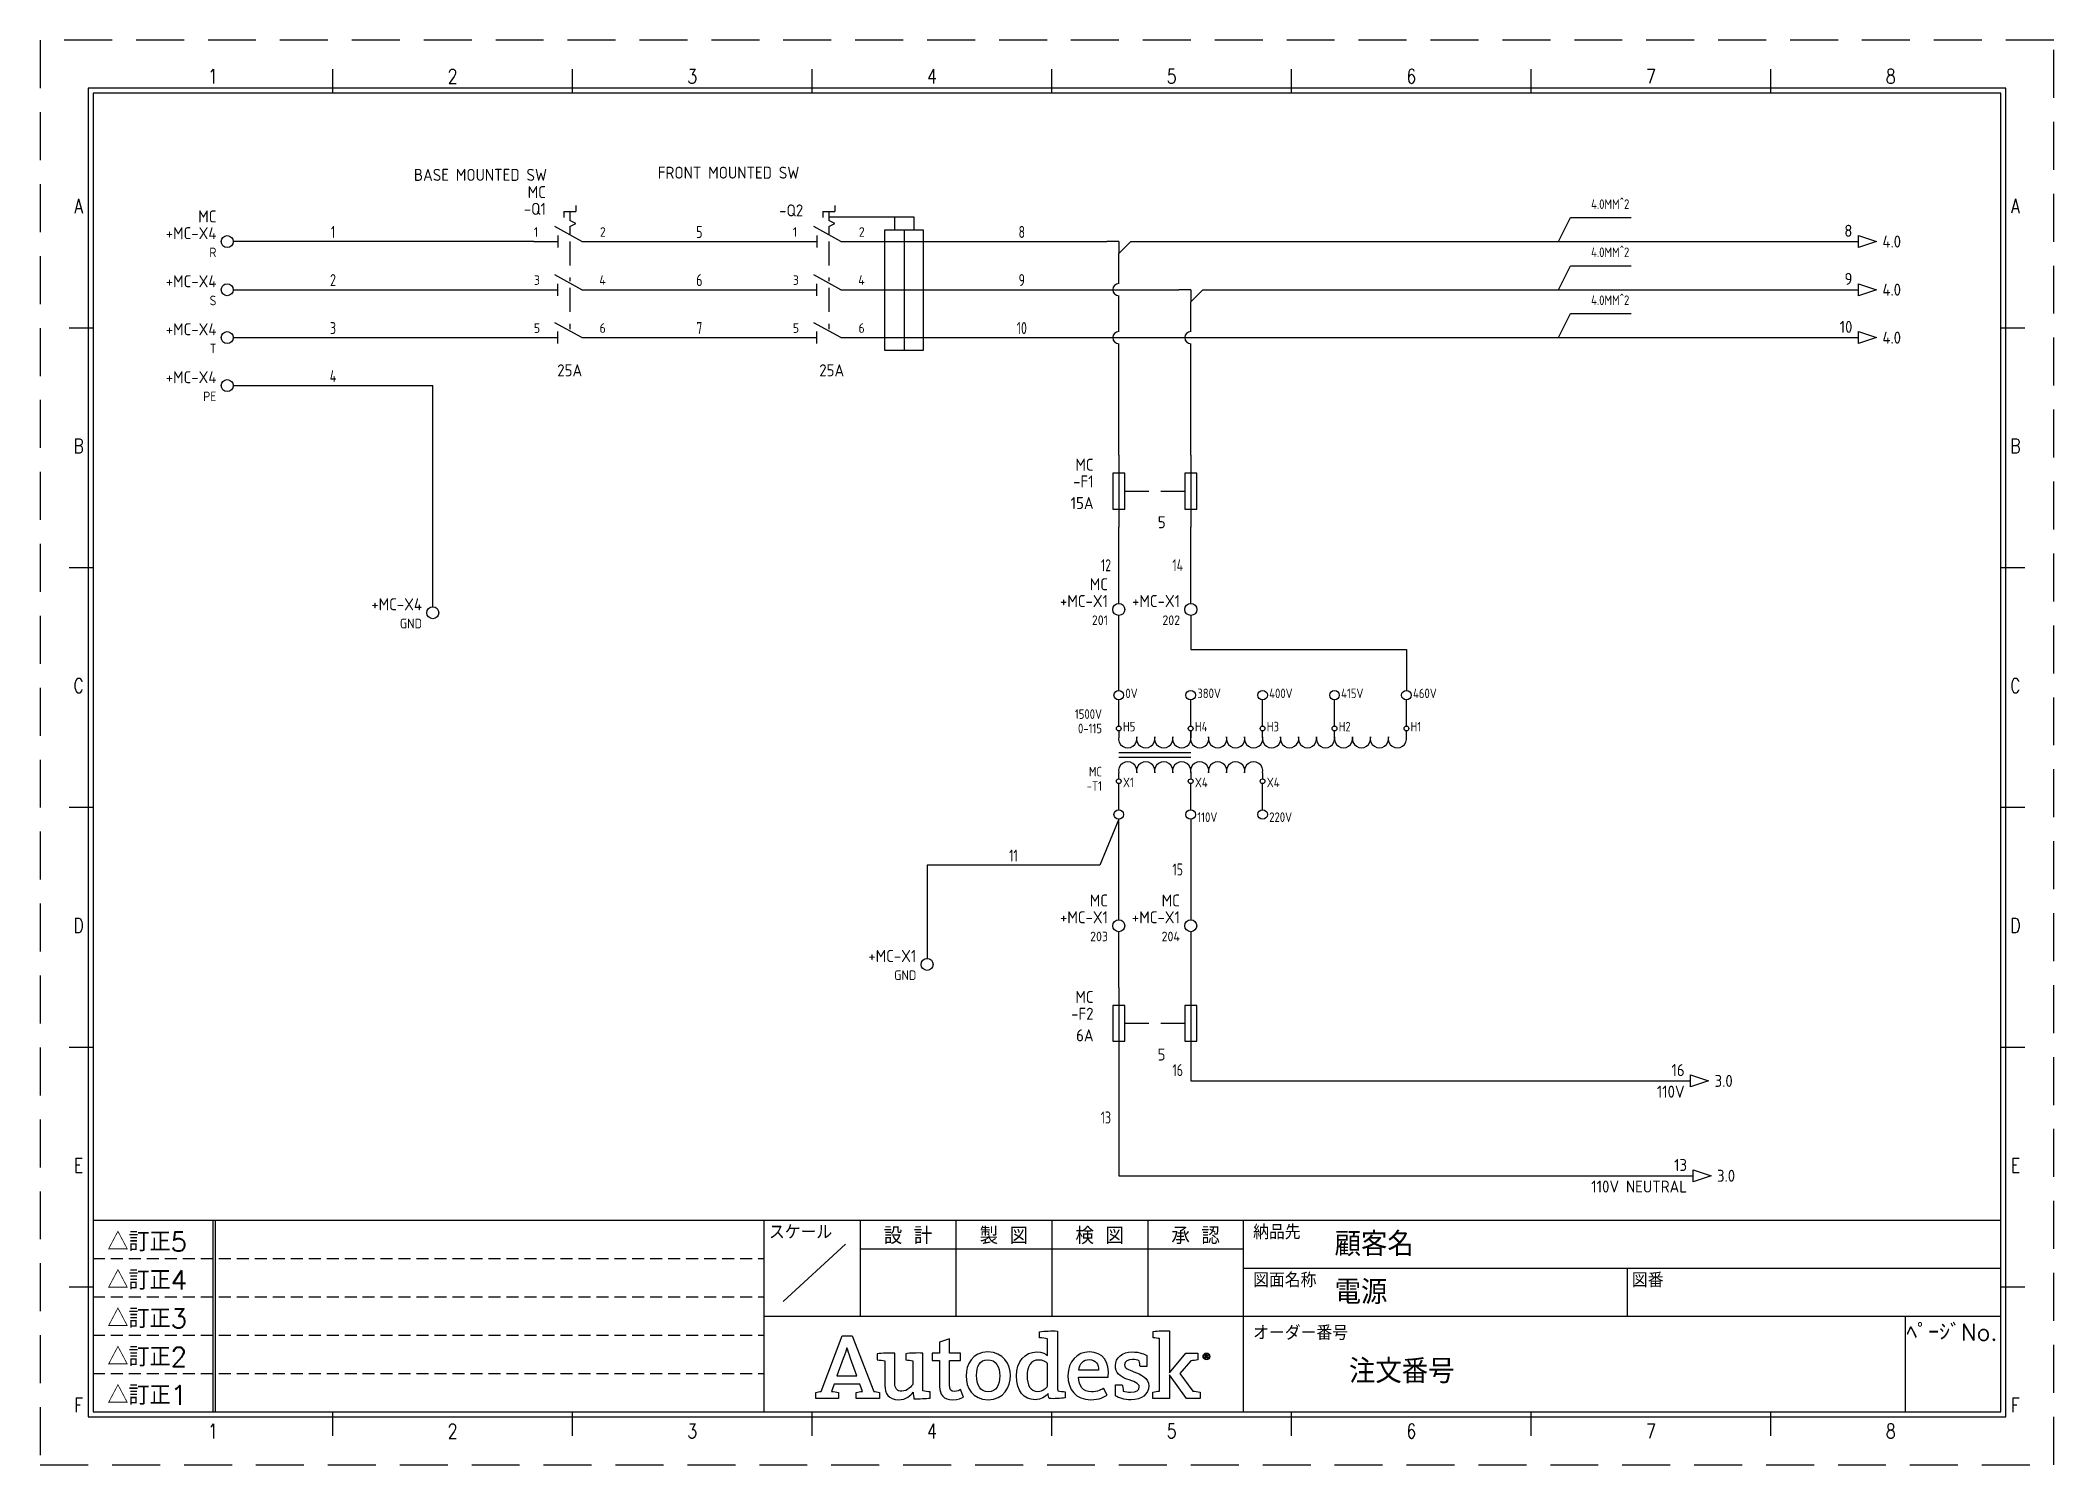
# Model space of a CAD drawing. Extents: x 0 to 420, y 0 to 297.
import ezdxf
from ezdxf.enums import TextEntityAlignment as Align

# ---------------------------------------------------------------- set-up
doc = ezdxf.new("R2010")
doc.units = 0
doc.header["$LTSCALE"] = 10
for name, pattern in [('DASHED', [0.75, 0.5, -0.25]), ('DASHEDX2', [1.5, 1, -0.5]), ('HIDDEN', [0.375, 0.25, -0.125])]:
    doc.linetypes.add(name, pattern=pattern)
doc.layers.get('0').update_dxf_attribs({"linetype": 'CONTINUOUS'})
for name, color, linetype in [('COMMENT', 4, 'CONTINUOUS'), ('DESC', 150, 'CONTINUOUS'), ('GRN_2.5mm^2', 3, 'CONTINUOUS'), ('HIDDEN', 7, 'HIDDEN'), ('LAYER_1', 160, 'CONTINUOUS'), ('LINK', 9, 'DASHED'), ('LOC', 8, 'CONTINUOUS'), ('MISC', 7, 'CONTINUOUS'), ('RED_2.5mm^2', 1, 'CONTINUOUS'), ('SYMS', 7, 'CONTINUOUS'), ('TAGS', 150, 'CONTINUOUS'), ('TAN_4.0mm^2', 253, 'CONTINUOUS'), ('TERMS', 123, 'CONTINUOUS'), ('TITLE', 4, 'CONTINUOUS'), ('WIRENO', 72, 'CONTINUOUS'), ('WIREREF', 52, 'CONTINUOUS'), ('XREF', 7, 'CONTINUOUS'), ('XREFCHILD', 134, 'CONTINUOUS'), ('ZUWAKU', 7, 'CONTINUOUS')]:
    doc.layers.add(name, color=color, linetype=linetype)
doc.styles.get("Standard").update_dxf_attribs({"font": 'romans', "width": 0.8, "bigfont": 'extfont'})
doc.styles.add('WD_IEC', font='isocp2.shx', dxfattribs={"width": 0.9, "height": 4, "bigfont": 'extfont2.shx'})
doc.dimstyles.get("Standard").update_dxf_attribs({"dimtxt": 3, "dimasz": 2, "dimexe": 1.5, "dimexo": 1.5, "dimgap": 1.8, "dimtad": 1, "dimdec": 3, "dimdsep": 46, "dimtxsty": 'Standard', "dimsah": 1, "dimcen": 0, "dimclrd": 4, "dimclre": 4, "dimclrt": 4, "dimadec": 0, "dimazin": 0, "dimtfac": 1, "dimtdec": 3, "dimtmove": 0, "dimatfit": 3, "dimfxl": 1, "dimtolj": 1, "dimtzin": 1, "dimarcsym": 0})

msp = doc.modelspace()

# ---------------------------------------------------------------- texts
at = {"layer": 'MISC', "char_height": 2, "attachment_point": 7, "style": 'WD_IEC'}
for insert in [(323.49, 261.83), (323.49, 251.8), (323.49, 241.8)]:
    msp.add_mtext('\\A1;4.0MM^ 2', dxfattribs=dict(at, insert=insert))

# ---------------------------------------------------------------- blocks, each defined once
blk = doc.blocks.new('JIS_tblock_a3(L)')
at = {"layer": 'HIDDEN'}
for p, q in [((-398, 32), (-258, 32)), ((-398, 24), (-258, 24)), ((-398, 16), (-258, 16)), ((-398, 8), (-258, 8))]:
    blk.add_line(p, q, dxfattribs=at)
at = {"layer": 'ZUWAKU'}
for p, q in [((-398, 40), (0, 40)), ((-398, 40), (-398, 0)), ((-373, 40), (-373, 0)), ((-372.5, 40), (-372.5, 0)), ((-258, 0), (-258, 40)), ((-238, 40), (-238, 20)), ((-218, 40), (-218, 20)), ((-198, 40), (-198, 20)), ((-178, 40), (-178, 20)), ((-158, 0), (-158, 40)), ((0, 0), (0, 40)), ((-241, 35), (-254, 23)), ((-238, 34), (-158, 34)), ((-158, 30), (0, 30)), ((-78, 30), (-78, 20)), ((-258, 20), (-158, 20)), ((-158, 20), (0, 20)), ((-20, 20), (-20, 0)), ((-398, 0), (0, 0))]:
    blk.add_line(p, q, dxfattribs=at)
at = {"layer": 'TITLE'}
for tag, p, height in [('REVINFO51', (-370, 34), 3), ('ORDER2', (-139, 32.5), 5), ('REVINFO41', (-370, 26), 3), ('SCALE0', (-247.5, 23), 3), ('INFO1', (-139, 22.5), 5), ('REVINFO31', (-370, 18), 3), ('REVINFO21', (-370, 10), 3), ('ORDER1', (-136, 6), 5), ('REVINFO11', (-370, 2), 3)]:
    blk.add_attdef(tag, p, '', height=height, dxfattribs=at)
for tag, p in [('REVDATEY5', (-306, 34)), ('REVDATEM5', (-298, 34)), ('REVDATED5', (-290, 34)), ('REVDESIGN5', (-260, 34)), ('SCALE1', (-251, 29)), ('REVDATEY4', (-306, 26)), ('REVDATEM4', (-298, 26)), ('REVDATED4', (-290, 26)), ('REVDESIGN4', (-260, 26)), ('REVDATEY3', (-306, 18)), ('REVDATEM3', (-298, 18)), ('REVDATED3', (-290, 18)), ('REVDESIGN3', (-260, 18)), ('REVDATEY2', (-306, 10)), ('REVDATEM2', (-298, 10)), ('REVDATED2', (-290, 10)), ('REVDESIGN2', (-260, 10)), ('REVDATEY1', (-306, 2)), ('REVDATEM1', (-298, 2)), ('REVDATED1', (-290, 2)), ('REVDESIGN1', (-260, 2))]:
    blk.add_attdef(tag, text='', height=3, dxfattribs=at).set_placement(p, align=Align.RIGHT)
for tag, height, p in [('DESIGN1', 3, (-228, 27)), ('DESIGN2', 3, (-208, 27)), ('DESIGN3', 3, (-188, 27)), ('DESIGN4', 3, (-168, 27)), ('FILENAME0', 5, (-47.8, 25)), ('PAGE0', 3, (-10.3, 8.6))]:
    blk.add_attdef(tag, text='', height=height, dxfattribs=at).set_placement(p, align=Align.MIDDLE)
at = {"layer": 'TITLE', "flags": 1}
blk.add_attdef('LPAGE0', text='', height=3, dxfattribs=at).set_placement((-11, 3), align=Align.CENTER)
for tag, p in [('TYPE0', (-398, 0)), ('ORDER3', (-398, 0)), ('ORDER4', (-398, 0)), ('ORDER5', (-398, 0)), ('ORDER6', (-398, 0)), ('ORDER7', (-398, 0)), ('ORDER8', (-398, 0)), ('ORDER9', (-398, 0)), ('ORDER10', (-398, 0)), ('ORDER11', (-398, 0)), ('ORDER12', (-398, 0)), ('ORDER13', (-398, 0)), ('ORDER14', (-398, 0)), ('ORDER15', (-398, 0)), ('ORDER16', (-398, 0)), ('ORDER17', (-398, 0)), ('ORDER18', (-398, 0)), ('ORDER19', (-398, 0)), ('ORDER20', (-398, 0)), ('ORDER21', (-398, 0)), ('ORDER22', (-398, 0)), ('ORDER23', (-398, 0)), ('SCALETYPE0', (-398, 0)), ('DATEY1', (-398, 0)), ('DATEM1', (-398, 0)), ('DATED1', (-398, 0)), ('DATEY2', (-398, 0)), ('DATEM2', (-398, 0)), ('DATED2', (-398, 0)), ('BANNAME0', (-398, 0)), ('INFO3', (-398, 0)), ('INFO4', (-398, 0)), ('INFO5', (-398, 0)), ('INFO6', (-398, 0)), ('INFO7', (-398, 0)), ('INFO8', (-398, 0)), ('INFO9', (-398, 0)), ('INFO10', (-398, 0)), ('INFO11', (-398, 0)), ('INFO12', (-398, 0)), ('INFO13', (-398, 0)), ('INFO14', (-398, 0)), ('INFO15', (-398, 0)), ('INFO16', (-398, 0)), ('INFO17', (-398, 0)), ('INFO18', (-398, 0)), ('INFO19', (-398, 0)), ('INFO20', (-398, 0)), ('INFO21', (-398, 0)), ('INFO22', (-398, 0)), ('INFO23', (-398, 0)), ('INFO24', (-398, 0)), ('DATEY3', (-398, 0)), ('DATEM3', (-398, 0)), ('DATED3', (-398, 0)), ('DATEY4', (-398, 0)), ('DATEM4', (-398, 0)), ('DATED4', (-398, 0)), ('DATEY5', (-398, 0)), ('DATEM5', (-398, 0)), ('DATED5', (-398, 0)), ('DATEY6', (-398, 0)), ('DATEM6', (-398, 0)), ('DATED6', (-398, 0)), ('REFERENCETYPE0', (-398, 0)), ('INFO2', (-397.7, 0))]:
    blk.add_attdef(tag, p, '', height=3, dxfattribs=at)
at = {"layer": 'TITLE', "width": 0.8, "flags": 1}
for tag in ['REVINFO12', 'REVINFO13', 'REVINFO22', 'REVINFO23', 'REVINFO32', 'REVINFO33', 'REVINFO42', 'REVINFO43', 'REVINFO52', 'REVINFO53', 'REVINFO61', 'REVINFO62', 'REVINFO63', 'REVINFO71', 'REVINFO72', 'REVINFO73', 'REVINFO81', 'REVINFO82', 'REVINFO83', 'REVDESIGN6', 'REVDESIGN7', 'REVDESIGN8', 'REVDATEY6', 'REVDATEM6', 'REVDATED6', 'REVDATEY7', 'REVDATEM7', 'REVDATED7', 'REVDATEY8', 'REVDATEM8', 'REVDATED8']:
    blk.add_attdef(tag, (-398, 0), '', height=3, dxfattribs=at)
at = {"layer": 'TITLE', "flags": 1}
blk.add_attdef('PAPER0', text='', height=1, dxfattribs=at).set_placement((-3, -1), align=Align.TOP_RIGHT)
at = {"layer": 'ZUWAKU'}
for s, height, p in [('△訂正5', 4, (-395, 33.5)), ('スケール', 3, (-257, 36)), ('納品先', 3, (-156, 36)), ('△訂正4', 4, (-395, 25.5)), ('図面名称', 3, (-156, 26)), ('図番', 3, (-77, 26)), ('△訂正3', 4, (-395, 17.5)), ('オーダー番号', 3, (-156, 15)), ('△訂正2', 4, (-395, 9.5)), ('△訂正1', 4, (-395, 1.5))]:
    blk.add_text(s, height=height, dxfattribs=at).set_placement(p)
for s, p in [('設 計', (-228, 35)), ('製 図', (-208, 35)), ('検 図', (-188, 35)), ('承 認', (-168, 35)), ('ﾍﾟｰｼﾞNo.', (-10.23, 14.88))]:
    blk.add_text(s, height=3.5, dxfattribs=at).set_placement(p, align=Align.CENTER)
blk = doc.blocks.new('AI9-BLK2')
at = {"layer": 'LAYER_1', "color": 7}
blk.add_circle((0, 0), 2.03, dxfattribs=at)
blk.add_open_spline([(1.7, 0), (1.7, -1), (1, -1.8), (0, -1.8), (-1, -1.8), (-1.7, -1), (-1.7, 0), (-1.7, 1), (-1, 1.8), (0, 1.8), (1, 1.8), (1.7, 1), (1.7, 0)], degree=3, knots=[0, 0, 0, 0, 1, 1, 1, 2, 2, 2, 3, 3, 3, 4, 4, 4, 4], dxfattribs=at)
blk = doc.blocks.new('AI9-BLK1')
at = {"layer": 'LAYER_1', "color": 7}
for points, knots in [([(0.7, -1.1), (0.7, -1.1), (0.2, -0.4), (0.2, -0.4), (0.1, -0.2), (0, -0.2), (-0.1, -0.1), (0.3, 0), (0.5, 0.2), (0.5, 0.5), (0.5, 0.8), (0.3, 1.1), (-0.2, 1.1), (-0.2, 1.1), (-0.8, 1.1), (-0.8, 1.1), (-0.8, 1.1), (-0.8, -1.1), (-0.8, -1.1), (-0.8, -1.1), (-0.5, -1.1), (-0.5, -1.1), (-0.5, -1.1), (-0.5, -0.1), (-0.5, -0.1), (-0.4, -0.1), (-0.3, -0.2), (-0.2, -0.3), (-0.2, -0.3), (0.3, -1.1), (0.3, -1.1), (0.3, -1.1), (0.7, -1.1), (0.7, -1.1)], [0, 0, 0, 0, 1, 1, 1, 2, 2, 2, 3, 3, 3, 4, 4, 4, 5, 5, 5, 6, 6, 6, 7, 7, 7, 8, 8, 8, 9, 9, 9, 10, 10, 10, 11, 11, 11, 11]), ([(0.2, 0.5), (0.2, 0.2), (-0.1, 0.1), (-0.3, 0.1), (-0.3, 0.1), (-0.5, 0.1), (-0.5, 0.1), (-0.5, 0.1), (-0.5, 0.8), (-0.5, 0.8), (-0.5, 0.8), (-0.2, 0.8), (-0.2, 0.8), (0.1, 0.8), (0.2, 0.7), (0.2, 0.5)], [0, 0, 0, 0, 1, 1, 1, 2, 2, 2, 3, 3, 3, 4, 4, 4, 5, 5, 5, 5])]:
    blk.add_open_spline(points, degree=3, knots=knots, dxfattribs=at)
blk = doc.blocks.new('JIS_LOGO_BLOCK')
for points, knots in [([(12.07, 1.49), (12.07, 1.49), (7.57, 13.06), (7.57, 13.06), (7.57, 13.06), (5.51, 13.06), (5.51, 13.06), (5.51, 13.06), (1.1, 1.49), (1.1, 1.49), (0.75, 1.45), (0.31, 1.37), (0, 1.28), (0, 1.28), (0, 0), (0, 0), (0, 0), (4.71, 0), (4.71, 0), (4.71, 0), (4.71, 1.28), (4.71, 1.28), (4.26, 1.37), (3.73, 1.47), (3.25, 1.51), (3.25, 1.51), (3.8, 3.02), (3.8, 3.02), (3.8, 3.02), (9.18, 3.02), (9.18, 3.02), (9.18, 3.02), (9.74, 1.49), (9.74, 1.49), (9.26, 1.45), (8.84, 1.37), (8.4, 1.28), (8.4, 1.28), (8.4, 0), (8.4, 0), (8.4, 0), (13.27, 0), (13.27, 0), (13.27, 0), (13.27, 1.28), (13.27, 1.28), (12.99, 1.35), (12.34, 1.49), (12.07, 1.49)], [0, 0, 0, 0, 1, 1, 1, 2, 2, 2, 3, 3, 3, 4, 4, 4, 5, 5, 5, 6, 6, 6, 7, 7, 7, 8, 8, 8, 9, 9, 9, 10, 10, 10, 11, 11, 11, 12, 12, 12, 13, 13, 13, 14, 14, 14, 15, 15, 15, 16, 16, 16, 16]), ([(50.45, 1.6), (50.43, 1.84), (50.42, 2.1), (50.42, 2.37), (50.42, 2.37), (50.42, 14.08), (50.42, 14.08), (49.17, 14.14), (47.76, 14.07), (46.66, 13.95), (46.66, 13.95), (46.66, 12.67), (46.66, 12.67), (47.23, 12.63), (47.87, 12.55), (48.34, 12.48), (48.34, 12.48), (48.34, 12.48), (48.34, 12.48), (48.34, 12.48), (48.34, 8.98), (48.34, 8.98), (47.99, 9.28), (47.3, 9.73), (46.05, 9.73), (43.64, 9.73), (41.83, 7.75), (41.83, 4.73), (41.83, 1.55), (43.4, -0.24), (45.73, -0.24), (47.01, -0.24), (47.87, 0.37), (48.44, 1.06), (48.46, 0.73), (48.56, 0.22), (48.64, 0), (49.8, -0.06), (50.99, 0.02), (52.01, 0.14), (52.01, 0.14), (52.01, 1.41), (52.01, 1.41), (51.51, 1.45), (50.9, 1.53), (50.45, 1.6)], [0, 0, 0, 0, 1, 1, 1, 2, 2, 2, 3, 3, 3, 4, 4, 4, 5, 5, 5, 6, 6, 6, 7, 7, 7, 8, 8, 8, 9, 9, 9, 10, 10, 10, 11, 11, 11, 12, 12, 12, 13, 13, 13, 14, 14, 14, 15, 15, 15, 15]), ([(78.65, 1.57), (78.65, 1.57), (75.95, 5.22), (75.95, 5.22), (75.95, 5.22), (78.18, 7.89), (78.18, 7.89), (78.64, 7.93), (79.3, 8), (79.69, 8.1), (79.69, 8.1), (79.69, 9.49), (79.69, 9.49), (79.69, 9.49), (77.16, 9.49), (77.16, 9.49), (77.16, 9.49), (73.79, 5.35), (73.79, 5.35), (73.79, 5.35), (73.79, 14.12), (73.79, 14.12), (72.64, 14.18), (71.38, 14.12), (70.34, 14.02), (70.34, 14.02), (70.34, 12.67), (70.34, 12.67), (70.82, 12.63), (71.33, 12.56), (71.71, 12.5), (71.71, 12.5), (71.71, 1.55), (71.71, 1.55), (71.24, 1.51), (70.76, 1.44), (70.32, 1.36), (70.32, 1.36), (70.32, 0), (70.32, 0), (70.32, 0), (73.79, 0), (73.79, 0), (73.79, 0), (73.79, 4.96), (73.79, 4.96), (73.79, 4.96), (77.34, 0), (77.34, 0), (77.34, 0), (80.14, 0), (80.14, 0), (80.14, 0), (80.14, 1.31), (80.14, 1.31), (79.61, 1.43), (79.08, 1.51), (78.65, 1.57)], [0, 0, 0, 0, 1, 1, 1, 2, 2, 2, 3, 3, 3, 4, 4, 4, 5, 5, 5, 6, 6, 6, 7, 7, 7, 8, 8, 8, 9, 9, 9, 10, 10, 10, 11, 11, 11, 12, 12, 12, 13, 13, 13, 14, 14, 14, 15, 15, 15, 16, 16, 16, 17, 17, 17, 18, 18, 18, 19, 19, 19, 19]), ([(4.4, 4.74), (4.4, 4.74), (5.71, 8.34), (5.71, 8.34), (6.1, 9.42), (6.24, 9.89), (6.45, 10.59), (6.45, 10.59), (6.49, 10.59), (6.49, 10.59), (6.71, 9.91), (6.84, 9.44), (7.24, 8.34), (7.24, 8.34), (8.54, 4.74), (8.54, 4.74), (8.54, 4.74), (4.4, 4.74), (4.4, 4.74)], [0, 0, 0, 0, 1, 1, 1, 2, 2, 2, 3, 3, 3, 4, 4, 4, 5, 5, 5, 6, 6, 6, 6]), ([(20.45, -0.02), (20.4, 0.22), (20.3, 0.88), (20.28, 1.31), (19.81, 0.69), (18.83, -0.25), (17.22, -0.25), (15.16, -0.25), (14.39, 1.08), (14.39, 2.77), (14.39, 2.77), (14.39, 7.87), (14.39, 7.87), (13.92, 7.94), (13.29, 8.02), (12.8, 8.06), (12.8, 8.06), (12.8, 9.36), (12.8, 9.36), (13.82, 9.46), (15.22, 9.53), (16.47, 9.47), (16.47, 9.47), (16.47, 3.2), (16.47, 3.2), (16.47, 2.14), (16.85, 1.53), (17.92, 1.53), (19.12, 1.53), (20.02, 2.71), (20.22, 2.96), (20.22, 2.96), (20.22, 7.89), (20.22, 7.89), (19.81, 7.94), (19.22, 8.02), (18.73, 8.06), (18.73, 8.06), (18.73, 9.36), (18.73, 9.36), (19.75, 9.49), (21.1, 9.53), (22.3, 9.49), (22.3, 9.49), (22.3, 1.59), (22.3, 1.59), (22.75, 1.51), (23.36, 1.43), (23.87, 1.39), (23.87, 1.39), (23.87, 0.12), (23.87, 0.12), (22.87, 0), (21.59, -0.08), (20.45, -0.02)], [0, 0, 0, 0, 1, 1, 1, 2, 2, 2, 3, 3, 3, 4, 4, 4, 5, 5, 5, 6, 6, 6, 7, 7, 7, 8, 8, 8, 9, 9, 9, 10, 10, 10, 11, 11, 11, 12, 12, 12, 13, 13, 13, 14, 14, 14, 15, 15, 15, 16, 16, 16, 17, 17, 17, 18, 18, 18, 18]), ([(24.28, 7.91), (24.28, 7.91), (24.28, 9.49), (24.28, 9.49), (24.28, 9.49), (25.81, 9.49), (25.81, 9.49), (25.81, 9.49), (25.81, 11.77), (25.81, 11.77), (25.81, 11.77), (27.89, 12.43), (27.89, 12.43), (27.89, 12.43), (27.89, 9.49), (27.89, 9.49), (27.89, 9.49), (30.19, 9.49), (30.19, 9.49), (30.19, 9.49), (30.19, 7.91), (30.19, 7.91), (30.19, 7.91), (27.89, 7.91), (27.89, 7.91), (27.89, 7.91), (27.89, 2.86), (27.89, 2.86), (27.89, 1.92), (28.15, 1.49), (28.91, 1.49), (29.48, 1.49), (29.99, 1.77), (30.17, 1.88), (30.17, 1.88), (30.76, 0.31), (30.76, 0.31), (30.41, 0.12), (29.66, -0.24), (28.54, -0.24), (26.6, -0.24), (25.81, 0.82), (25.81, 2.53), (25.81, 2.53), (25.81, 7.91), (25.81, 7.91), (25.81, 7.91), (24.28, 7.91), (24.28, 7.91)], [0, 0, 0, 0, 1, 1, 1, 2, 2, 2, 3, 3, 3, 4, 4, 4, 5, 5, 5, 6, 6, 6, 7, 7, 7, 8, 8, 8, 9, 9, 9, 10, 10, 10, 11, 11, 11, 12, 12, 12, 13, 13, 13, 14, 14, 14, 15, 15, 15, 16, 16, 16, 16]), ([(35.92, -0.24), (32.64, -0.24), (31.33, 2.39), (31.33, 4.73), (31.33, 7.06), (32.6, 9.73), (35.88, 9.73), (39.14, 9.73), (40.57, 7.12), (40.57, 4.79), (40.57, 2.47), (39.18, -0.24), (35.92, -0.24)], [0, 0, 0, 0, 1, 1, 1, 2, 2, 2, 3, 3, 3, 4, 4, 4, 4]), ([(57.47, 1.39), (58.78, 1.39), (59.59, 1.88), (60.02, 2.14), (60.02, 2.14), (60.74, 0.71), (60.74, 0.71), (60.19, 0.37), (59.17, -0.24), (57.33, -0.24), (54.23, -0.24), (52.58, 1.88), (52.58, 4.81), (52.58, 7.71), (54.49, 9.73), (57.07, 9.73), (59.86, 9.73), (61.29, 7.71), (61, 4.43), (61, 4.43), (54.78, 4.43), (54.78, 4.43), (54.88, 2.71), (55.66, 1.39), (57.47, 1.39)], [0, 0, 0, 0, 1, 1, 1, 2, 2, 2, 3, 3, 3, 4, 4, 4, 5, 5, 5, 6, 6, 6, 7, 7, 7, 8, 8, 8, 8]), ([(66.3, 5.61), (65.23, 6.03), (64.39, 6.28), (64.39, 7.03), (64.39, 7.74), (65.1, 8.14), (66.04, 8.14), (66.57, 8.14), (67.08, 8.04), (67.47, 7.9), (67.52, 7.5), (67.57, 6.89), (67.66, 6.72), (67.66, 6.72), (69.04, 6.72), (69.04, 6.72), (69.04, 6.72), (69.04, 8.96), (69.04, 8.96), (68.66, 9.19), (67.59, 9.73), (65.96, 9.73), (63.94, 9.73), (62.47, 8.56), (62.47, 6.88), (62.47, 5.37), (63.41, 4.59), (64.85, 4.08), (66.31, 3.56), (67.46, 3.2), (67.46, 2.46), (67.46, 1.74), (66.85, 1.32), (65.63, 1.32), (65.13, 1.32), (64.51, 1.42), (64.13, 1.56), (64.07, 2.01), (63.98, 2.69), (63.88, 2.87), (63.88, 2.87), (62.51, 2.87), (62.51, 2.87), (62.51, 2.87), (62.51, 0.55), (62.51, 0.55), (62.51, 0.55), (62.51, 0.55), (62.51, 0.55), (63.11, 0.16), (64.28, -0.26), (65.76, -0.26), (68, -0.26), (69.42, 0.88), (69.42, 2.68), (69.42, 4.29), (67.84, 5.01), (66.3, 5.61)], [0, 0, 0, 0, 1, 1, 1, 2, 2, 2, 3, 3, 3, 4, 4, 4, 5, 5, 5, 6, 6, 6, 7, 7, 7, 8, 8, 8, 9, 9, 9, 10, 10, 10, 11, 11, 11, 12, 12, 12, 13, 13, 13, 14, 14, 14, 15, 15, 15, 16, 16, 16, 17, 17, 17, 18, 18, 18, 19, 19, 19, 19]), ([(35.84, 8.1), (34.15, 8.1), (33.53, 6.67), (33.53, 4.79), (33.53, 2.9), (34.25, 1.41), (35.94, 1.41), (37.65, 1.41), (38.35, 2.82), (38.35, 4.73), (38.35, 6.61), (37.55, 8.1), (35.84, 8.1)], [0, 0, 0, 0, 1, 1, 1, 2, 2, 2, 3, 3, 3, 4, 4, 4, 4]), ([(48.34, 2.61), (48.11, 2.3), (47.38, 1.49), (46.3, 1.49), (44.73, 1.49), (44.05, 2.79), (44.05, 4.75), (44.05, 6.73), (44.89, 8.04), (46.42, 8.04), (47.42, 8.04), (47.97, 7.65), (48.34, 7.32), (48.34, 7.32), (48.34, 2.61), (48.34, 2.61)], [0, 0, 0, 0, 1, 1, 1, 2, 2, 2, 3, 3, 3, 4, 4, 4, 5, 5, 5, 5]), ([(58.98, 5.92), (58.94, 7.12), (58.43, 8.14), (57.04, 8.14), (55.76, 8.14), (55.05, 7.28), (54.84, 5.92), (54.84, 5.92), (58.98, 5.92), (58.98, 5.92)], [0, 0, 0, 0, 1, 1, 1, 2, 2, 2, 3, 3, 3, 3])]:
    blk.add_open_spline(points, degree=3, knots=knots)
at = {"xscale": 0.342899999999986, "yscale": 0.342899999999986, "zscale": 0.342899999999986}
for name, p in [('AI9-BLK2', (81.46, 8.8)), ('AI9-BLK1', (81.53, 8.8))]:
    blk.add_blockref(name, p, dxfattribs=at)
blk = doc.blocks.new('VXF1_MULTI')
for p, q in [((0, -8.4375), (0, -9.6875)), ((15, -9.6875), (15, -8.4375)), ((15, -8.4375), (15, -9.6875)), ((30, -9.6875), (30, -8.4375)), ((45, -9.6875), (45, -8.4375)), ((60, -9.6875), (60, -8.4375)), ((0, -12.9375), (15, -12.9375)), ((0, -13.9375), (15, -13.9375)), ((0, -18.4375), (0, -17.1875)), ((15, -17.1875), (15, -18.4375)), ((30, -17.1875), (30, -18.4375))]:
    blk.add_line(p, q)
for centre, radius in [((0, -1), 1), ((15, -1), 1), ((30, -1), 1), ((45, -1), 1), ((60, -1), 1), ((0, -7.9375), 0.5), ((15, -7.9375), 0.5), ((15, -7.9375), 0.5), ((30, -7.9375), 0.5), ((45, -7.9375), 0.5), ((60, -7.9375), 0.5), ((0, -18.9375), 0.5), ((15, -18.9375), 0.5), ((30, -18.9375), 0.5), ((0, -25.875), 1), ((15, -25.875), 1), ((30, -25.875), 1)]:
    blk.add_circle(centre, radius)
for centre, start, end in [((1.875, -10.0625), 168.690068, 11.309932), ((5.625, -10.0625), 168.690068, 11.309932), ((9.375, -10.0625), 168.690068, 11.309932), ((13.125, -10.0625), 168.690068, 11.309932), ((16.875, -10.0625), 168.690068, 11.309932), ((20.625, -10.0625), 168.690068, 11.309932), ((24.375, -10.0625), 168.690068, 11.309932), ((28.125, -10.0625), 168.690068, 11.309932), ((31.875, -10.0625), 168.690068, 11.309932), ((35.625, -10.0625), 168.690068, 11.309932), ((39.375, -10.0625), 168.690068, 11.309932), ((43.125, -10.0625), 168.690068, 11.309932), ((46.875, -10.0625), 168.690068, 11.309932), ((50.625, -10.0625), 168.690068, 11.309932), ((54.375, -10.0625), 168.690068, 11.309932), ((58.125, -10.0625), 168.690068, 11.309932), ((1.875, -16.8125), 348.690068, 191.309932), ((5.625, -16.8125), 348.690068, 191.309932), ((9.375, -16.8125), 348.690068, 191.309932), ((13.125, -16.8125), 348.690068, 191.309932), ((16.875, -16.8125), 348.690068, 191.309932), ((20.625, -16.8125), 348.690068, 191.309932), ((24.375, -16.8125), 348.690068, 191.309932), ((28.125, -16.8125), 348.690068, 191.309932)]:
    blk.add_arc(centre, 1.9121, start, end)
at = {"layer": 'SYMS'}
for p, q in [((0, -7.4375), (0, -2)), ((15, -7.4375), (15, -2)), ((30, -7.4375), (30, -2)), ((45, -7.4375), (45, -2)), ((60, -7.4375), (60, -2)), ((0, -24.875), (0, -19.4375)), ((15, -24.875), (15, -19.4375)), ((30, -24.875), (30, -19.4375))]:
    blk.add_line(p, q, dxfattribs=at)
at = {"style": 'WD_IEC', "flags": 1}
for tag, p in [('X2TERM01', (0, 0)), ('X2TERM02', (15, 0)), ('X2TERM03', (30, 0)), ('X2TERM04', (45, 0)), ('X2TERM05', (60, 0)), ('X8TERM06', (0, -26.875)), ('X8TERM07', (15, -26.875)), ('X8TERM08', (30, -26.875))]:
    blk.add_attdef(tag, p, '', height=0.128, dxfattribs=at)
at = {"style": 'WD_IEC'}
for tag, width, p in [('DESC1', 0.9, (-3.5, -5.9375)), ('DESC2', 0.9, (-3.5, -8.9375)), ('DESC3', 0.9, (-3.5, -11.9375)), ('INST', 0.8, (-3.5, -14.9375)), ('LOC', 0.8, (-3.5, -17.9375)), ('TAG1', 0.9, (-3.5, -20.9375)), ('XREF', 0.8, (-3.5, -23.9375))]:
    blk.add_attdef(tag, text='', height=2, dxfattribs=dict(at, width=width)).set_placement(p, align=Align.RIGHT)
at = {"style": 'WD_IEC', "width": 0.9}
for tag, p in [('RATING1', (67.4375, -11.4375)), ('RATING2', (67.4375, -14.1875)), ('RATING3', (67.4375, -16.9375))]:
    blk.add_attdef(tag, p, '', height=2, dxfattribs=at)
at = {"style": 'WD_IEC', "flags": 1}
for tag, p, width in [('MFG', (-3, -20.9375), 0.8), ('FAMILY', (-3, -20.1875), 0.9), ('ASSYCODE', (-3, -22.4375), 0.9), ('CAT', (-3, -21.6875), 0.8)]:
    blk.add_attdef(tag, p, '', height=0.32, dxfattribs=dict(at, width=width))
at = {"layer": 'SYMS', "style": 'WD_IEC'}
for tag, p in [('TERMDESC01', (1.375, -1.625)), ('TERMDESC02', (16.375, -1.625)), ('TERMDESC03', (31.375, -1.625)), ('TERMDESC04', (46.375, -1.625)), ('TERMDESC05', (61.375, -1.625)), ('TERM01', (0.875, -8.5625)), ('TERM02', (15.875, -8.5625)), ('TERM03', (30.875, -8.5625)), ('TERM04', (45.875, -8.5625)), ('TERM05', (60.875, -8.5625)), ('TERM06', (0.875, -20.1875)), ('TERM07', (15.875, -20.1875)), ('TERM08', (30.875, -20.1875)), ('TERMDESC07', (16.375, -27.4375)), ('TERMDESC08', (31.375, -27.4375))]:
    blk.add_attdef(tag, p, '', height=2, dxfattribs=at)
blk = doc.blocks.new('HDS21')
for p, q in [((-7.5, 0), (-2.5, 0)), ((-7.5, 0), (-3.75, 0)), ((2.5, 0), (-3.12, 3.12)), ((-2.5, -1.25), (-2.5, 1.25)), ((2.5, 0), (7.5, 0))]:
    blk.add_line(p, q)
at = {"style": 'WD_IEC'}
for tag, p in [('INST', (-5, 11.12)), ('LOC', (-5, 7.62)), ('TAG2', (-5, 4.12)), ('DESC1', (-5, -10)), ('DESC2', (-5, -13.5)), ('DESC3', (-5, -17))]:
    blk.add_attdef(tag, text='', height=2.5, dxfattribs=at).set_placement(p, align=Align.RIGHT)
for tag, p, height, flags in [('MFG', (4.92, 12.12), 1.5, 9), ('CAT', (4.92, 9.62), 1.5, 9), ('X4TERM01', (-7.5, 0), 0.32, 1), ('TERM01', (-7.5, 1), 2, 8), ('X2LINK', (0, 1.75), 0.32, 1), ('X8LINK', (0, 0.38), 0.32, 1), ('X1TERM02', (7.5, 0), 0.32, 1), ('ASSYCODE', (11, -4), 1, 1), ('CONTACT', (11.25, -2.5), 1, 1), ('FAMILY', (11, -5.5), 1, 1), ('CATDESC', (11, -7), 1, 1)]:
    blk.add_attdef(tag, p, '', height=height, dxfattribs=dict(at, flags=flags))
at = {"style": 'WD_IEC', "flags": 8}
for tag, height, p in [('TERM02', 2, (7.5, 1)), ('XREF', 2.5, (-5, -6.25))]:
    blk.add_attdef(tag, text='', height=height, dxfattribs=at).set_placement(p, align=Align.RIGHT)
blk = doc.blocks.new('HA1S1')
blk.add_lwpolyline([(0, 1.25), (3.75, 0), (0, -1.25)], close=True)
at = {"style": 'WD_IEC'}
for tag, height, flags, p in [('WIRENO', 2.5, 8, (-1.25, 1)), ('SIGCODE', 1, 1, (5, 1.8))]:
    blk.add_attdef(tag, text='', height=height, dxfattribs=dict(at, flags=flags)).set_placement(p, align=Align.RIGHT)
at = {"style": 'WD_IEC', "flags": 1}
blk.add_attdef('X4TERM01', (0, 0), '', height=0.32, dxfattribs=at)
at = {"style": 'WD_IEC'}
blk.add_attdef('XREF', text='', height=2.5, dxfattribs=at).set_placement((5, 0), align=Align.MIDDLE_LEFT)
blk.add_attdef('DESC1', text='', height=2.5, dxfattribs=at).set_placement((-1.25, -1), align=Align.TOP_RIGHT)
blk = doc.blocks.new('VFU1')
blk.add_line((0, 7.5), (0, -7.5))
blk.add_lwpolyline([(-1.25, 3.75), (-1.25, -3.75), (1.25, -3.75), (1.25, 3.75)], close=True)
at = {"style": 'WD_IEC'}
for tag, p in [('INST', (-5.25, 7.75)), ('LOC', (-5.25, 4.25)), ('TAG1', (-5.25, 0.75)), ('RATING1', (-5.25, -3.75)), ('XREF', (-5.25, -7.75)), ('DESC2', (-5.25, -15.1)), ('DESC1', (-5.25, -11.6)), ('DESC3', (-5.25, -18.6))]:
    blk.add_attdef(tag, text='', height=2.5, dxfattribs=at).set_placement(p, align=Align.RIGHT)
blk.add_attdef('TERM01', text='', height=2, rotation=90, dxfattribs=at).set_placement((-1, 7.5), align=Align.RIGHT)
at = {"style": 'WD_IEC', "flags": 1}
for tag, p, height in [('X2TERM01', (0, 7.5), 0.32), ('MFG', (2.75, 6.5), 1.5), ('CAT', (2.75, 4), 1.5), ('X4LINK', (-1.25, 0), 0.32), ('X1LINK', (1.25, 0), 0.32), ('ASSYCODE', (2.25, -4), 1), ('X8TERM02', (0, -7.5), 0.32), ('FAMILY', (2.25, -5.5), 1), ('CATDESC', (2.25, -7), 1)]:
    blk.add_attdef(tag, p, '', height=height, dxfattribs=at)
at = {"style": 'WD_IEC'}
blk.add_attdef('TERM02', (-1, -7.5), '', height=2, rotation=90, dxfattribs=at)
blk = doc.blocks.new('VFU2')
blk.add_line((0, 7.5), (0, -7.5))
blk.add_lwpolyline([(-1.25, 3.75), (-1.25, -3.75), (1.25, -3.75), (1.25, 3.75)], close=True)
at = {"style": 'WD_IEC'}
for tag, p in [('INST', (-5.25, 7.75)), ('LOC', (-5.25, 4.25)), ('TAG2', (-5.25, 0.75)), ('RATING1', (-5.25, -3.75)), ('XREF', (-5.25, -7.75)), ('DESC2', (-5.25, -15.1)), ('DESC1', (-5.25, -11.6)), ('DESC3', (-5.25, -18.6))]:
    blk.add_attdef(tag, text='', height=2.5, dxfattribs=at).set_placement(p, align=Align.RIGHT)
blk.add_attdef('TERM01', text='', height=2, rotation=90, dxfattribs=at).set_placement((-1, 7.5), align=Align.RIGHT)
at = {"style": 'WD_IEC', "flags": 1}
for tag, p, height in [('X2TERM01', (0, 7.5), 0.32), ('MFG', (2.75, 6.5), 1.5), ('CAT', (2.75, 4), 1.5), ('X4LINK', (-1.25, 0), 0.32), ('X1LINK', (1.25, 0), 0.32), ('ASSYCODE', (2.25, -4), 1), ('X8TERM02', (0, -7.5), 0.32), ('FAMILY', (2.25, -5.5), 1), ('CATDESC', (2.25, -7), 1)]:
    blk.add_attdef(tag, p, '', height=height, dxfattribs=at)
at = {"style": 'WD_IEC'}
blk.add_attdef('TERM02', (-1, -7.5), '', height=2, rotation=90, dxfattribs=at)
blk = doc.blocks.new('VT0002')
blk.add_circle((0, 0), 1.25)
at = {"style": 'WD_IEC'}
for tag, p in [('INST', (-2.25, 7.5)), ('LOC', (-2.25, 4))]:
    blk.add_attdef(tag, text='', height=2.5, dxfattribs=at).set_placement(p, align=Align.RIGHT)
at = {"style": 'WD_IEC', "flags": 1}
for tag, p, height in [('ASSYCODE', (2.75, 10.75), 1), ('CATDESC', (2.75, 9.25), 1), ('MFG', (2.75, 7.25), 1.5), ('CAT', (2.75, 4.75), 1.5), ('X4TERM01', (-1.25, 0), 0.32), ('X4PIN01', (-1.25, 1), 0.4), ('X4TERMDESC01', (-1.25, 0.5), 0.4), ('X2TERM01', (0, 1.25), 0.32), ('X2PIN01', (0, 2.25), 0.4), ('X2TERMDESC01', (0, 1.75), 0.4), ('X8PIN01', (0, -0.25), 0.4), ('X1TERM01', (1.25, 0), 0.32), ('X1PIN01', (1.25, 1), 0.4), ('X1TERMDESC01', (1.25, 0.5), 0.4), ('X8TERM01', (0, -1.25), 0.32), ('X8TERMDESC01', (0, -0.75), 0.4), ('STRIPSEQ', (0, -3), 0.4), ('LINKTERM', (0, -2), 0.4)]:
    blk.add_attdef(tag, p, '', height=height, dxfattribs=at)
at = {"style": 'WD_IEC', "flags": 8}
for tag, height, p in [('TAGSTRIP', 2.5, (-2.25, 0.5)), ('TERM01', 2, (-2.25, -3.25))]:
    blk.add_attdef(tag, text='', height=height, dxfattribs=at).set_placement(p, align=Align.RIGHT)
blk = doc.blocks.new('HT0002')
blk.add_circle((0, 0), 1.25)
at = {"style": 'WD_IEC'}
for tag, p in [('INST', (-2.25, 7.5)), ('LOC', (-2.25, 4))]:
    blk.add_attdef(tag, text='', height=2.5, dxfattribs=at).set_placement(p, align=Align.RIGHT)
at = {"style": 'WD_IEC', "flags": 1}
for tag, p, height in [('ASSYCODE', (2.75, 10.75), 1), ('CATDESC', (2.75, 9.25), 1), ('MFG', (2.75, 7.25), 1.5), ('CAT', (2.75, 4.75), 1.5), ('X4TERM01', (-1.25, 0), 0.32), ('X4PIN01', (-1.25, 1), 0.4), ('X4TERMDESC01', (-1.25, 0.5), 0.4), ('X2TERM01', (0, 1.25), 0.32), ('X2PIN01', (0, 2.25), 0.4), ('X2TERMDESC01', (0, 1.75), 0.4), ('X8PIN01', (0, -0.25), 0.4), ('X1TERM01', (1.25, 0), 0.32), ('X1PIN01', (1.25, 1), 0.4), ('X1TERMDESC01', (1.25, 0.5), 0.4), ('X8TERM01', (0, -1.25), 0.32), ('X8TERMDESC01', (0, -0.75), 0.4), ('STRIPSEQ', (0, -3), 0.4), ('LINKTERM', (0, -2), 0.4)]:
    blk.add_attdef(tag, p, '', height=height, dxfattribs=at)
at = {"style": 'WD_IEC', "flags": 8}
for tag, height, p in [('TAGSTRIP', 2.5, (-2.25, 0.5)), ('TERM01', 2, (-2.25, -3.25))]:
    blk.add_attdef(tag, text='', height=height, dxfattribs=at).set_placement(p, align=Align.RIGHT)
blk = doc.blocks.new('HDS11')
for p, q in [((-1.25, 6.25), (1.25, 6.25)), ((-1.25, 6.25), (-1.25, 5)), ((0, 6.25), (0, 4.38)), ((1.25, 3.75), (0, 4.38)), ((1.25, 7.5), (1.25, 6.25)), ((-7.5, 0), (-2.5, 0)), ((2.5, 0), (-3.12, 3.12)), ((-2.5, 1.25), (-2.5, -1.25)), ((0, 3.12), (1.25, 3.75)), ((0, 3.12), (0, 1.39)), ((2.5, 0), (7.5, 0))]:
    blk.add_line(p, q)
at = {"style": 'WD_IEC'}
for tag, p in [('INST', (-5, 11.12)), ('LOC', (-5, 7.62)), ('TAG1', (-5, 4.12)), ('RATING1', (-5, -7.5)), ('DESC1', (-5, -15)), ('DESC2', (-5, -18.5)), ('DESC3', (-5, -22))]:
    blk.add_attdef(tag, text='', height=2.5, dxfattribs=at).set_placement(p, align=Align.RIGHT)
for tag, p, height, flags in [('MFG', (4.92, 12.12), 1.5, 9), ('CAT', (4.92, 9.62), 1.5, 9), ('X4TERM01', (-7.5, 0), 0.32, 1), ('TERM01', (-7.5, 1), 2, 8), ('X8LINK', (0, 0), 0.32, 1), ('X1TERM02', (7.5, 0), 0.32, 1), ('ASSYCODE', (12.25, -2.75), 1, 1), ('FAMILY', (12.25, -4.25), 1, 1), ('CATDESC', (12.25, -5.75), 1, 1), ('CONTACT', (12.5, -7.5), 1, 1)]:
    blk.add_attdef(tag, p, '', height=height, dxfattribs=dict(at, flags=flags))
at = {"style": 'WD_IEC', "flags": 8}
blk.add_attdef('TERM02', text='', height=2, dxfattribs=at).set_placement((7.5, 1), align=Align.RIGHT)
at = {"lineweight": 15, "style": 'WD_IEC'}
blk.add_attdef('XREF', text='', height=2.5, dxfattribs=at).set_placement((-5, -11.25), align=Align.RIGHT)
blk = doc.blocks.new('WD_WNH')
at = {"linetype": 'Continuous', "style": 'WD_IEC', "width": 0.8}
blk.add_attdef('WIRENO', text='', height=2.5, dxfattribs=at).set_placement((0, 0.75), align=Align.CENTER)
at = {"style": 'WD_IEC', "flags": 1}
for tag, p in [('W08USER', (0, 0.375)), ('W04USER', (0, 0.875)), ('W05USER', (0, 0.75)), ('W09USER', (0, 0.25)), ('W03USER', (0, 1)), ('W06USER', (0, 0.625)), ('W07USER', (0, 0.5)), ('W02USER', (0, 1.125)), ('W01USER', (0, 1.25)), ('W10USER', (0, 0.125))]:
    blk.add_attdef(tag, text='', height=0.08, dxfattribs=at).set_placement(p, align=Align.CENTER)
blk = doc.blocks.new('WD_WNV')
at = {"linetype": 'Continuous', "style": 'WD_IEC', "width": 0.8}
blk.add_attdef('WIRENO', text='', height=2.5, dxfattribs=at).set_placement((-1.6, 0), align=Align.MIDDLE_RIGHT)
at = {"style": 'WD_IEC', "flags": 1}
for tag, p in [('W08USER', (-1, 0.375)), ('W04USER', (-1, 0.875)), ('W05USER', (-1, 0.75)), ('W09USER', (-1, 0.25)), ('W03USER', (-1, 1)), ('W06USER', (-1, 0.625)), ('W07USER', (-1, 0.5)), ('W02USER', (-1, 1.125)), ('W01USER', (-1, 1.25)), ('W10USER', (-1, 0.125))]:
    blk.add_attdef(tag, text='', height=0.08, dxfattribs=at).set_placement(p, align=Align.CENTER)
blk = doc.blocks.new('JIS_border_a3(L)')
at = {"layer": 'ZUWAKU', "color": 5, "linetype": 'DASHEDX2'}
for p, q in [((420, 297), (0, 297)), ((0, 297), (0, 0)), ((420, 0), (420, 297)), ((0, 0), (420, 0))]:
    blk.add_line(p, q, dxfattribs=at)
at = {"layer": 'ZUWAKU'}
for p, q in [((61, 286), (61, 291)), ((111, 286), (111, 291)), ((161, 286), (161, 291)), ((211, 286), (211, 291)), ((261, 286), (261, 291)), ((311, 286), (311, 291)), ((361, 286), (361, 291)), ((11, 237), (6, 237)), ((414, 237), (409, 237)), ((11, 187), (6, 187)), ((414, 187), (409, 187)), ((11, 137), (6, 137)), ((414, 137), (409, 137)), ((11, 87), (6, 87)), ((414, 87), (409, 87)), ((11, 37), (6, 37)), ((414, 37), (409, 37)), ((61, 6), (61, 11)), ((111, 6), (111, 11)), ((161, 6), (161, 11)), ((211, 6), (211, 11)), ((261, 6), (261, 11)), ((311, 6), (311, 11)), ((361, 6), (361, 11))]:
    blk.add_line(p, q, dxfattribs=at)
at = {"layer": 'ZUWAKU', "color": 5}
for p, q in [((10, 287), (10, 10)), ((410, 287), (10, 287)), ((11, 286), (11, 11)), ((409, 286), (11, 286)), ((409, 11), (409, 286)), ((410, 10), (410, 287)), ((10, 10), (410, 10)), ((11, 11), (409, 11))]:
    blk.add_line(p, q, dxfattribs=at)
at = {"layer": 'COMMENT', "width": 0.8}
for s, p in [('1', (36, 289.5)), ('2', (86, 289.5)), ('3', (136, 289.5)), ('4', (186, 289.5)), ('5', (236, 289.5)), ('6', (286, 289.5)), ('7', (336, 289.5)), ('8', (386, 289.5)), ('A', (8, 262.43)), ('A', (412, 262.43)), ('B', (8, 212.43)), ('B', (412, 212.43)), ('C', (8, 162.43)), ('C', (412, 162.43)), ('D', (8, 112.43)), ('D', (412, 112.43)), ('E', (8, 62.43)), ('E', (412, 62.43)), ('F', (8, 12.43)), ('F', (412, 12.43)), ('1', (36, 7)), ('2', (86, 7)), ('3', (136, 7)), ('4', (186, 7)), ('5', (236, 7)), ('6', (286, 7)), ('7', (336, 7)), ('8', (386, 7))]:
    blk.add_text(s, height=3, dxfattribs=at).set_placement(p, align=Align.MIDDLE)
blk = doc.blocks.new('HT0_184')
at = {"layer": 'TAN_4.0mm^2'}
for p, q in [((0, 0), (-2.5, 0)), ((0, 0), (0, -2.5)), ((0, -2.5), (2.5, 0))]:
    blk.add_line(p, q, dxfattribs=at)
at = {"layer": 'TAN_4.0mm^2', "style": 'WD_IEC', "flags": 1}
for tag, p in [('X4TERM01', (-2.5, 0)), ('X1TERM01', (2.5, 0)), ('X8TERM01', (0, -2.5)), ('WDWSEQ', (1.53, -1.26))]:
    blk.add_attdef(tag, p, '', height=0.4, dxfattribs=at)

# ---------------------------------------------------------------- linework, layer by layer
at = {"layer": 'GRN_2.5mm^2'}
for p, q in [((40.25, 225), (81.88, 225)), ((81.88, 178.9), (81.88, 225)), ((224.97, 134.58), (221.01, 125)), ((185, 125), (184.99, 105.57)), ((221.01, 125), (185, 125))]:
    msp.add_line(p, q, dxfattribs=at)
at = {"layer": 'LINK'}
for points in [[(110.47, 255.03), (110.47, 246.75)], [(164.48, 255.03), (164.48, 246.75)], [(110.47, 245.38), (110.47, 236.75)], [(164.48, 245.38), (164.48, 236.75)], [(226.22, 203.01), (238.75, 203.01)], [(226.22, 92.03), (238.72, 92.03)]]:
    msp.add_lwpolyline(points, dxfattribs=at)
at = {"layer": 'RED_2.5mm^2'}
for p, q in [((224.97, 179.58), (224.97, 195.51)), ((240, 179.58), (240, 195.51)), ((224.97, 161.45), (224.97, 177.08)), ((240, 177.08), (240, 169.99)), ((240, 169.99), (285, 169.99)), ((285, 169.99), (285, 161.45)), ((224.97, 113.64), (224.97, 134.58)), ((239.97, 134.58), (239.97, 113.64)), ((224.97, 99.53), (224.97, 111.14)), ((239.97, 111.14), (239.97, 99.53)), ((224.97, 84.53), (224.97, 60.25)), ((239.97, 84.53), (239.97, 80.03)), ((239.97, 80.03), (344.26, 80.03)), ((224.97, 60.25), (344.76, 60.25))]:
    msp.add_line(p, q, dxfattribs=at)
at = {"layer": 'SYMS'}
for p, q in [((164.48, 260.22), (182.2, 260.22)), ((178.2, 260.22), (178.2, 257.46)), ((180.2, 257.46), (180.2, 232.33)), ((182.2, 260.22), (182.2, 257.46))]:
    msp.add_line(p, q, dxfattribs=at)
msp.add_lwpolyline([(176.2, 257.46), (184.2, 257.46), (184.2, 232.33), (176.2, 232.33)], close=True, dxfattribs=at)
at = {"layer": 'TAN_4.0mm^2'}
for p, q in [((102.97, 255.03), (40.25, 255.03)), ((117.97, 255.03), (156.98, 255.03)), ((171.98, 255.03), (222.47, 255.03)), ((224.97, 246.27), (224.97, 252.53)), ((227.47, 255.03), (379.26, 255.03)), ((40.25, 245), (102.97, 245)), ((117.97, 245), (156.98, 245)), ((171.98, 245), (237.5, 245)), ((224.97, 236.27), (224.97, 243.73)), ((242.5, 245), (379.26, 245)), ((240, 236.27), (240, 242.5)), ((40.25, 235), (102.97, 235)), ((117.97, 235), (156.98, 235)), ((171.98, 235), (379.26, 235)), ((224.97, 210.51), (224.97, 233.73)), ((240, 210.51), (240, 233.73))]:
    msp.add_line(p, q, dxfattribs=at)
for centre in [(224.97, 245), (224.97, 235), (240, 235)]:
    msp.add_arc(centre, 1.27, 90, 270, dxfattribs=at)

# ---------------------------------------------------------------- block references
for name, p in [('JIS_border_a3(L)', (0, 0)), ('JIS_LOGO_BLOCK', (161.79, 13.79))]:
    msp.add_blockref(name, p)
msp.add_blockref('JIS_tblock_a3(L)', (409, 11)).add_auto_attribs({'ORDER1': '注文番号', 'ORDER2': '顧客名', 'INFO1': '電源'})
at = {"layer": 'SYMS'}
ref = msp.add_blockref('HDS11', (110.47, 255.03), dxfattribs=at)
ref.add_attrib('TAG1', '-Q1', dxfattribs={"layer": 'TAGS', "height": 2.5, "style": 'WD_IEC'}).set_placement((105.47, 260.6), align=Align.RIGHT)
ref.add_attrib('LOC', 'MC', dxfattribs={"layer": 'LOC', "height": 2.5, "style": 'WD_IEC'}).set_placement((105.47, 264.1), align=Align.RIGHT)
ref.add_attrib('RATING1', '25A', dxfattribs={"layer": 'MISC', "height": 2.5, "style": 'WD_IEC'}).set_placement((113.04, 226.94), align=Align.RIGHT)
ref.add_attrib('DESC1', 'BASE MOUNTED SW', dxfattribs={"layer": 'DESC', "height": 2.5, "style": 'WD_IEC'}).set_placement((105.7, 267.69), align=Align.RIGHT)
ref.add_attrib('TERM01', '1', (102.97, 256.03), dxfattribs={"layer": 'TERMS', "height": 2, "style": 'WD_IEC', "flags": 8})
ref.add_attrib('TERM02', '2', dxfattribs={"layer": 'TERMS', "height": 2, "style": 'WD_IEC', "flags": 8}).set_placement((117.97, 256.03), align=Align.RIGHT)
ref = msp.add_blockref('HDS11', (164.48, 255.03), dxfattribs=at)
ref.add_attrib('TAG1', '-Q2', dxfattribs={"layer": 'TAGS', "height": 2.5, "style": 'WD_IEC'}).set_placement((159.16, 260.28), align=Align.RIGHT)
ref.add_attrib('RATING1', '25A', dxfattribs={"layer": 'MISC', "height": 2.5, "style": 'WD_IEC'}).set_placement((167.69, 226.94), align=Align.RIGHT)
ref.add_attrib('DESC1', 'FRONT MOUNTED SW', dxfattribs={"layer": 'DESC', "height": 2.5, "style": 'WD_IEC'}).set_placement((158.34, 268.15), align=Align.RIGHT)
ref.add_attrib('TERM01', '1', (156.98, 256.03), dxfattribs={"layer": 'TERMS', "height": 2, "style": 'WD_IEC', "flags": 8})
ref.add_attrib('TERM02', '2', dxfattribs={"layer": 'TERMS', "height": 2, "style": 'WD_IEC', "flags": 8}).set_placement((171.98, 256.03), align=Align.RIGHT)
ref = msp.add_blockref('HT0002', (39, 255.03), dxfattribs=at)
ref.add_attrib('TAGSTRIP', '+MC-X4', dxfattribs={"layer": 'TAGS', "height": 2.5, "style": 'WD_IEC', "flags": 8}).set_placement((36.75, 255.53), align=Align.RIGHT)
ref.add_attrib('LOC', 'MC', dxfattribs={"layer": 'LOC', "height": 2.5, "style": 'WD_IEC'}).set_placement((36.75, 259.03), align=Align.RIGHT)
ref.add_attrib('TERM01', 'R', dxfattribs={"layer": 'TERMS', "height": 2, "style": 'WD_IEC', "flags": 8}).set_placement((36.75, 251.78), align=Align.RIGHT)
ref = msp.add_blockref('HA1S1', (379.26, 255.03), dxfattribs=at)
ref.add_attrib('WIRENO', '8', dxfattribs={"layer": 'WIREREF', "height": 2.5, "style": 'WD_IEC', "flags": 8}).set_placement((378.01, 256.03), align=Align.RIGHT)
ref.add_attrib('XREF', '4.0', dxfattribs={"layer": 'XREF', "height": 2.5, "style": 'WD_IEC'}).set_placement((384.26, 255.03), align=Align.MIDDLE_LEFT)
ref = msp.add_blockref('HT0002', (39, 245), dxfattribs=at)
ref.add_attrib('TAGSTRIP', '+MC-X4', dxfattribs={"layer": 'TAGS', "height": 2.5, "style": 'WD_IEC', "flags": 8}).set_placement((36.75, 245.5), align=Align.RIGHT)
ref.add_attrib('TERM01', 'S', dxfattribs={"layer": 'TERMS', "height": 2, "style": 'WD_IEC', "flags": 8}).set_placement((36.75, 241.75), align=Align.RIGHT)
ref = msp.add_blockref('HDS21', (110.47, 245), dxfattribs=at)
ref.add_attrib('TERM01', '3', (102.97, 246), dxfattribs={"layer": 'TERMS', "height": 2, "style": 'WD_IEC', "flags": 8})
ref.add_attrib('TERM02', '4', dxfattribs={"layer": 'TERMS', "height": 2, "style": 'WD_IEC', "flags": 8}).set_placement((117.97, 246), align=Align.RIGHT)
ref = msp.add_blockref('HDS21', (164.48, 245), dxfattribs=at)
ref.add_attrib('TERM01', '3', (156.98, 246), dxfattribs={"layer": 'TERMS', "height": 2, "style": 'WD_IEC', "flags": 8})
ref.add_attrib('TERM02', '4', dxfattribs={"layer": 'TERMS', "height": 2, "style": 'WD_IEC', "flags": 8}).set_placement((171.98, 246), align=Align.RIGHT)
ref = msp.add_blockref('HA1S1', (379.26, 245), dxfattribs=at)
ref.add_attrib('WIRENO', '9', dxfattribs={"layer": 'WIREREF', "height": 2.5, "style": 'WD_IEC', "flags": 8}).set_placement((378.01, 246), align=Align.RIGHT)
ref.add_attrib('XREF', '4.0', dxfattribs={"layer": 'XREF', "height": 2.5, "style": 'WD_IEC'}).set_placement((384.26, 245), align=Align.MIDDLE_LEFT)
ref = msp.add_blockref('HT0002', (39, 235), dxfattribs=at)
ref.add_attrib('TAGSTRIP', '+MC-X4', dxfattribs={"layer": 'TAGS', "height": 2.5, "style": 'WD_IEC', "flags": 8}).set_placement((36.75, 235.5), align=Align.RIGHT)
ref.add_attrib('TERM01', 'T', dxfattribs={"layer": 'TERMS', "height": 2, "style": 'WD_IEC', "flags": 8}).set_placement((36.75, 231.75), align=Align.RIGHT)
ref = msp.add_blockref('HDS21', (110.47, 235), dxfattribs=at)
ref.add_attrib('TERM01', '5', (102.97, 236), dxfattribs={"layer": 'TERMS', "height": 2, "style": 'WD_IEC', "flags": 8})
ref.add_attrib('TERM02', '6', dxfattribs={"layer": 'TERMS', "height": 2, "style": 'WD_IEC', "flags": 8}).set_placement((117.97, 236), align=Align.RIGHT)
ref = msp.add_blockref('HDS21', (164.48, 235), dxfattribs=at)
ref.add_attrib('TERM01', '5', (156.98, 236), dxfattribs={"layer": 'TERMS', "height": 2, "style": 'WD_IEC', "flags": 8})
ref.add_attrib('TERM02', '6', dxfattribs={"layer": 'TERMS', "height": 2, "style": 'WD_IEC', "flags": 8}).set_placement((171.98, 236), align=Align.RIGHT)
ref = msp.add_blockref('HA1S1', (379.26, 235), dxfattribs=at)
ref.add_attrib('WIRENO', '10', dxfattribs={"layer": 'WIREREF', "height": 2.5, "style": 'WD_IEC', "flags": 8}).set_placement((378.01, 236), align=Align.RIGHT)
ref.add_attrib('XREF', '4.0', dxfattribs={"layer": 'XREF', "height": 2.5, "style": 'WD_IEC'}).set_placement((384.26, 235), align=Align.MIDDLE_LEFT)
ref = msp.add_blockref('HT0002', (39, 225), dxfattribs=at)
ref.add_attrib('TAGSTRIP', '+MC-X4', dxfattribs={"layer": 'TAGS', "height": 2.5, "style": 'WD_IEC', "flags": 8}).set_placement((36.75, 225.5), align=Align.RIGHT)
ref.add_attrib('TERM01', 'PE', dxfattribs={"layer": 'TERMS', "height": 2, "style": 'WD_IEC', "flags": 8}).set_placement((36.75, 221.75), align=Align.RIGHT)
ref = msp.add_blockref('VFU1', (224.97, 203.01), dxfattribs=at)
ref.add_attrib('TAG1', '-F1', dxfattribs={"layer": 'TAGS', "height": 2.5, "style": 'WD_IEC'}).set_placement((219.72, 203.76), align=Align.RIGHT)
ref.add_attrib('LOC', 'MC', dxfattribs={"layer": 'LOC', "height": 2.5, "style": 'WD_IEC'}).set_placement((219.72, 207.26), align=Align.RIGHT)
ref.add_attrib('RATING1', '15A', dxfattribs={"layer": 'MISC', "height": 2.5, "style": 'WD_IEC'}).set_placement((219.72, 199.26), align=Align.RIGHT)
ref = msp.add_blockref('VFU2', (240, 203.01), dxfattribs=at)
ref.add_attrib('XREF', '5', dxfattribs={"layer": 'XREFCHILD', "height": 2.5, "style": 'WD_IEC'}).set_placement((234.75, 195.26), align=Align.RIGHT)
ref = msp.add_blockref('VT0002', (224.97, 178.33), dxfattribs=at)
ref.add_attrib('TAGSTRIP', '+MC-X1', dxfattribs={"layer": 'TAGS', "height": 2.5, "style": 'WD_IEC', "flags": 8}).set_placement((222.72, 178.83), align=Align.RIGHT)
ref.add_attrib('LOC', 'MC', dxfattribs={"layer": 'LOC', "height": 2.5, "style": 'WD_IEC'}).set_placement((222.72, 182.33), align=Align.RIGHT)
ref.add_attrib('TERM01', '201', dxfattribs={"layer": 'TERMS', "height": 2, "style": 'WD_IEC', "flags": 8}).set_placement((222.72, 175.08), align=Align.RIGHT)
ref = msp.add_blockref('VT0002', (81.88, 177.65), dxfattribs=at)
ref.add_attrib('TAGSTRIP', '+MC-X4', dxfattribs={"layer": 'TAGS', "height": 2.5, "style": 'WD_IEC', "flags": 8}).set_placement((79.63, 178.15), align=Align.RIGHT)
ref.add_attrib('TERM01', 'GND', dxfattribs={"layer": 'TERMS', "height": 2, "style": 'WD_IEC', "flags": 8}).set_placement((79.63, 174.4), align=Align.RIGHT)
ref = msp.add_blockref('VT0002', (240, 178.33), dxfattribs=at)
ref.add_attrib('TAGSTRIP', '+MC-X1', dxfattribs={"layer": 'TAGS', "height": 2.5, "style": 'WD_IEC', "flags": 8}).set_placement((237.75, 178.83), align=Align.RIGHT)
ref.add_attrib('TERM01', '202', dxfattribs={"layer": 'TERMS', "height": 2, "style": 'WD_IEC', "flags": 8}).set_placement((237.75, 175.08), align=Align.RIGHT)
ref = msp.add_blockref('VXF1_MULTI', (224.97, 161.45), dxfattribs=at)
ref.add_attrib('TAG1', '-T1', dxfattribs={"layer": 'TAGS', "height": 2, "style": 'WD_IEC', "width": 0.9}).set_placement((221.47, 140.51), align=Align.RIGHT)
ref.add_attrib('LOC', 'MC', dxfattribs={"layer": 'LOC', "height": 2, "style": 'WD_IEC', "width": 0.9}).set_placement((221.47, 143.51), align=Align.RIGHT)
ref.add_attrib('DESC2', '0-115', dxfattribs={"layer": 'DESC', "height": 2, "style": 'WD_IEC', "width": 0.9}).set_placement((221.47, 152.51), align=Align.RIGHT)
ref.add_attrib('DESC1', '1500V', dxfattribs={"layer": 'DESC', "height": 2, "style": 'WD_IEC', "width": 0.9}).set_placement((221.47, 155.51), align=Align.RIGHT)
ref.add_attrib('TERM06', 'X1', (225.85, 141.26), dxfattribs={"layer": 'TERMS', "height": 2, "style": 'WD_IEC', "width": 0.9})
ref.add_attrib('TERMDESC01', '0V', (226.35, 159.83), dxfattribs={"layer": 'TERMS', "height": 2, "style": 'WD_IEC', "width": 0.9})
ref.add_attrib('TERMDESC02', '380V', (241.35, 159.83), dxfattribs={"layer": 'TERMS', "height": 2, "style": 'WD_IEC', "width": 0.9})
ref.add_attrib('TERMDESC03', '400V', (256.35, 159.83), dxfattribs={"layer": 'TERMS', "height": 2, "style": 'WD_IEC', "width": 0.9})
ref.add_attrib('TERMDESC04', '415V', (271.35, 159.83), dxfattribs={"layer": 'TERMS', "height": 2, "style": 'WD_IEC', "width": 0.9})
ref.add_attrib('TERMDESC05', '460V', (286.35, 159.83), dxfattribs={"layer": 'TERMS', "height": 2, "style": 'WD_IEC', "width": 0.9})
ref.add_attrib('TERM07', 'X4', (240.85, 141.26), dxfattribs={"layer": 'TERMS', "height": 2, "style": 'WD_IEC', "width": 0.9})
ref.add_attrib('TERM08', 'X4', (255.85, 141.26), dxfattribs={"layer": 'TERMS', "height": 2, "style": 'WD_IEC', "width": 0.9})
ref.add_attrib('TERM01', 'H5', (225.85, 152.89), dxfattribs={"layer": 'TERMS', "height": 2, "style": 'WD_IEC', "width": 0.9})
ref.add_attrib('TERM02', 'H4', (240.85, 152.89), dxfattribs={"layer": 'TERMS', "height": 2, "style": 'WD_IEC', "width": 0.9})
ref.add_attrib('TERM03', 'H3', (255.85, 152.89), dxfattribs={"layer": 'TERMS', "height": 2, "style": 'WD_IEC', "width": 0.9})
ref.add_attrib('TERM04', 'H2', (270.85, 152.89), dxfattribs={"layer": 'TERMS', "height": 2, "style": 'WD_IEC', "width": 0.9})
ref.add_attrib('TERM05', 'H1', (285.85, 152.89), dxfattribs={"layer": 'TERMS', "height": 2, "style": 'WD_IEC', "width": 0.9})
ref.add_attrib('TERMDESC07', '110V', (241.35, 134.01), dxfattribs={"layer": 'TERMS', "height": 2, "style": 'WD_IEC', "width": 0.9})
ref.add_attrib('TERMDESC08', '220V', (256.35, 134.01), dxfattribs={"layer": 'TERMS', "height": 2, "style": 'WD_IEC', "width": 0.9})
ref = msp.add_blockref('VT0002', (224.97, 112.39), dxfattribs=at)
ref.add_attrib('TAGSTRIP', '+MC-X1', dxfattribs={"layer": 'TAGS', "height": 2.5, "style": 'WD_IEC', "flags": 8}).set_placement((222.72, 112.89), align=Align.RIGHT)
ref.add_attrib('LOC', 'MC', dxfattribs={"layer": 'LOC', "height": 2.5, "style": 'WD_IEC'}).set_placement((222.72, 116.39), align=Align.RIGHT)
ref.add_attrib('TERM01', '203', dxfattribs={"layer": 'TERMS', "height": 2, "style": 'WD_IEC', "flags": 8}).set_placement((222.72, 109.14), align=Align.RIGHT)
ref = msp.add_blockref('VT0002', (239.97, 112.39), dxfattribs=at)
ref.add_attrib('TAGSTRIP', '+MC-X1', dxfattribs={"layer": 'TAGS', "height": 2.5, "style": 'WD_IEC', "flags": 8}).set_placement((237.72, 112.89), align=Align.RIGHT)
ref.add_attrib('LOC', 'MC', dxfattribs={"layer": 'LOC', "height": 2.5, "style": 'WD_IEC'}).set_placement((237.72, 116.39), align=Align.RIGHT)
ref.add_attrib('TERM01', '204', dxfattribs={"layer": 'TERMS', "height": 2, "style": 'WD_IEC', "flags": 8}).set_placement((237.72, 109.14), align=Align.RIGHT)
ref = msp.add_blockref('VT0002', (184.99, 104.32), dxfattribs=at)
ref.add_attrib('TAGSTRIP', '+MC-X1', dxfattribs={"layer": 'TAGS', "height": 2.5, "style": 'WD_IEC', "flags": 8}).set_placement((182.74, 104.82), align=Align.RIGHT)
ref.add_attrib('TERM01', 'GND', dxfattribs={"layer": 'TERMS', "height": 2, "style": 'WD_IEC', "flags": 8}).set_placement((182.74, 101.07), align=Align.RIGHT)
ref = msp.add_blockref('VFU1', (224.97, 92.03), dxfattribs=at)
ref.add_attrib('TAG1', '-F2', dxfattribs={"layer": 'TAGS', "height": 2.5, "style": 'WD_IEC'}).set_placement((219.72, 92.78), align=Align.RIGHT)
ref.add_attrib('LOC', 'MC', dxfattribs={"layer": 'LOC', "height": 2.5, "style": 'WD_IEC'}).set_placement((219.72, 96.28), align=Align.RIGHT)
ref.add_attrib('RATING1', '6A', dxfattribs={"layer": 'MISC', "height": 2.5, "style": 'WD_IEC'}).set_placement((219.72, 88.28), align=Align.RIGHT)
ref = msp.add_blockref('VFU2', (239.97, 92.03), dxfattribs=at)
ref.add_attrib('XREF', '5', dxfattribs={"layer": 'XREFCHILD', "height": 2.5, "style": 'WD_IEC'}).set_placement((234.72, 84.28), align=Align.RIGHT)
ref = msp.add_blockref('HA1S1', (344.26, 80.03), dxfattribs=at)
ref.add_attrib('WIRENO', '16', dxfattribs={"layer": 'WIREREF', "height": 2.5, "style": 'WD_IEC', "flags": 8}).set_placement((343.01, 81.03), align=Align.RIGHT)
ref.add_attrib('DESC1', '110V', dxfattribs={"layer": 'DESC', "height": 2.5, "style": 'WD_IEC'}).set_placement((343.01, 79.03), align=Align.TOP_RIGHT)
ref.add_attrib('XREF', '3.0', dxfattribs={"layer": 'XREF', "height": 2.5, "style": 'WD_IEC'}).set_placement((349.26, 80.03), align=Align.MIDDLE_LEFT)
ref = msp.add_blockref('HA1S1', (344.76, 60.25), dxfattribs=at)
ref.add_attrib('WIRENO', '13', dxfattribs={"layer": 'WIREREF', "height": 2.5, "style": 'WD_IEC', "flags": 8}).set_placement((343.51, 61.25), align=Align.RIGHT)
ref.add_attrib('DESC1', '110V NEUTRAL', dxfattribs={"layer": 'DESC', "height": 2.5, "style": 'WD_IEC'}).set_placement((343.51, 59.25), align=Align.TOP_RIGHT)
ref.add_attrib('XREF', '3.0', dxfattribs={"layer": 'XREF', "height": 2.5, "style": 'WD_IEC'}).set_placement((349.76, 60.25), align=Align.MIDDLE_LEFT)
at = {"layer": 'TAN_4.0mm^2'}
for p in [(224.97, 255.03), (240, 245)]:
    msp.add_blockref('HT0_184', p, dxfattribs=at)
at = {"layer": 'WIRENO'}
ref = msp.add_blockref('WD_WNH', (61.07, 255.03), dxfattribs=at)
ref.add_attrib('WIRENO', '1', dxfattribs={"linetype": 'Continuous', "height": 2.5, "style": 'WD_IEC', "width": 0.8}).set_placement((61.07, 255.78), align=Align.CENTER)
ref = msp.add_blockref('WD_WNH', (137.48, 255.03), dxfattribs=at)
ref.add_attrib('WIRENO', '5', dxfattribs={"linetype": 'Continuous', "height": 2.5, "style": 'WD_IEC', "width": 0.8}).set_placement((137.48, 255.78), align=Align.CENTER)
ref = msp.add_blockref('WD_WNH', (204.74, 255.03), dxfattribs=at)
ref.add_attrib('WIRENO', '8', dxfattribs={"linetype": 'Continuous', "height": 2.5, "style": 'WD_IEC', "width": 0.8}).set_placement((204.74, 255.78), align=Align.CENTER)
ref = msp.add_blockref('WD_WNH', (61.07, 245), dxfattribs=at)
ref.add_attrib('WIRENO', '2', dxfattribs={"linetype": 'Continuous', "height": 2.5, "style": 'WD_IEC', "width": 0.8}).set_placement((61.07, 245.75), align=Align.CENTER)
ref = msp.add_blockref('WD_WNH', (137.48, 245), dxfattribs=at)
ref.add_attrib('WIRENO', '6', dxfattribs={"linetype": 'Continuous', "height": 2.5, "style": 'WD_IEC', "width": 0.8}).set_placement((137.48, 245.75), align=Align.CENTER)
ref = msp.add_blockref('WD_WNH', (204.74, 245), dxfattribs=at)
ref.add_attrib('WIRENO', '9', dxfattribs={"linetype": 'Continuous', "height": 2.5, "style": 'WD_IEC', "width": 0.8}).set_placement((204.74, 245.75), align=Align.CENTER)
ref = msp.add_blockref('WD_WNH', (61.07, 235), dxfattribs=at)
ref.add_attrib('WIRENO', '3', dxfattribs={"linetype": 'Continuous', "height": 2.5, "style": 'WD_IEC', "width": 0.8}).set_placement((61.07, 235.75), align=Align.CENTER)
ref = msp.add_blockref('WD_WNH', (137.48, 235), dxfattribs=at)
ref.add_attrib('WIRENO', '7', dxfattribs={"linetype": 'Continuous', "height": 2.5, "style": 'WD_IEC', "width": 0.8}).set_placement((137.48, 235.75), align=Align.CENTER)
ref = msp.add_blockref('WD_WNH', (204.74, 235), dxfattribs=at)
ref.add_attrib('WIRENO', '10', dxfattribs={"linetype": 'Continuous', "height": 2.5, "style": 'WD_IEC', "width": 0.8}).set_placement((204.74, 235.75), align=Align.CENTER)
ref = msp.add_blockref('WD_WNH', (61.07, 225), dxfattribs=at)
ref.add_attrib('WIRENO', '4', dxfattribs={"linetype": 'Continuous', "height": 2.5, "style": 'WD_IEC', "width": 0.8}).set_placement((61.07, 225.75), align=Align.CENTER)
ref = msp.add_blockref('WD_WNV', (224.97, 187.54), dxfattribs=at)
ref.add_attrib('WIRENO', '12', dxfattribs={"linetype": 'Continuous', "height": 2.5, "style": 'WD_IEC', "width": 0.8}).set_placement((223.37, 187.54), align=Align.MIDDLE_RIGHT)
ref = msp.add_blockref('WD_WNV', (240, 187.54), dxfattribs=at)
ref.add_attrib('WIRENO', '14', dxfattribs={"linetype": 'Continuous', "height": 2.5, "style": 'WD_IEC', "width": 0.8}).set_placement((238.4, 187.54), align=Align.MIDDLE_RIGHT)
ref = msp.add_blockref('WD_WNH', (203, 125), dxfattribs=at)
ref.add_attrib('WIRENO', '11', dxfattribs={"linetype": 'Continuous', "height": 2.5, "style": 'WD_IEC', "width": 0.8}).set_placement((203, 125.75), align=Align.CENTER)
ref = msp.add_blockref('WD_WNV', (239.97, 124.11), dxfattribs=at)
ref.add_attrib('WIRENO', '15', dxfattribs={"linetype": 'Continuous', "height": 2.5, "style": 'WD_IEC', "width": 0.8}).set_placement((238.37, 124.11), align=Align.MIDDLE_RIGHT)
ref = msp.add_blockref('WD_WNV', (239.97, 82.28), dxfattribs=at)
ref.add_attrib('WIRENO', '16', dxfattribs={"linetype": 'Continuous', "height": 2.5, "style": 'WD_IEC', "width": 0.8}).set_placement((238.37, 82.28), align=Align.MIDDLE_RIGHT)
ref = msp.add_blockref('WD_WNV', (224.97, 72.39), dxfattribs=at)
ref.add_attrib('WIRENO', '13', dxfattribs={"linetype": 'Continuous', "height": 2.5, "style": 'WD_IEC', "width": 0.8}).set_placement((223.37, 72.39), align=Align.MIDDLE_RIGHT)

msp.set_redraw_order([(e.dxf.handle, doc.entitydb.next_handle()) for e in msp.query("TEXT MTEXT ATTDEF DIMENSION ARC_DIMENSION")])  # texts and dimensions are drawn at this point

# ---------------------------------------------------------------- leaders
at = {"layer": 'SYMS', "annotation_type": 0, "has_hookline": 1, "hookline_direction": 0, "text_width": 8.39}
for points in [[(316.69, 255.03), (319.19, 260.03), (321.69, 260.03)], [(316.69, 245), (319.19, 250), (321.69, 250)], [(316.69, 235), (319.19, 240), (321.69, 240)]]:
    msp.add_leader(points, dimstyle='Standard', override={"dimtxt": 2, "dimldrblk": 'None'}, dxfattribs=at)

doc.saveas('drawing.dxf')
